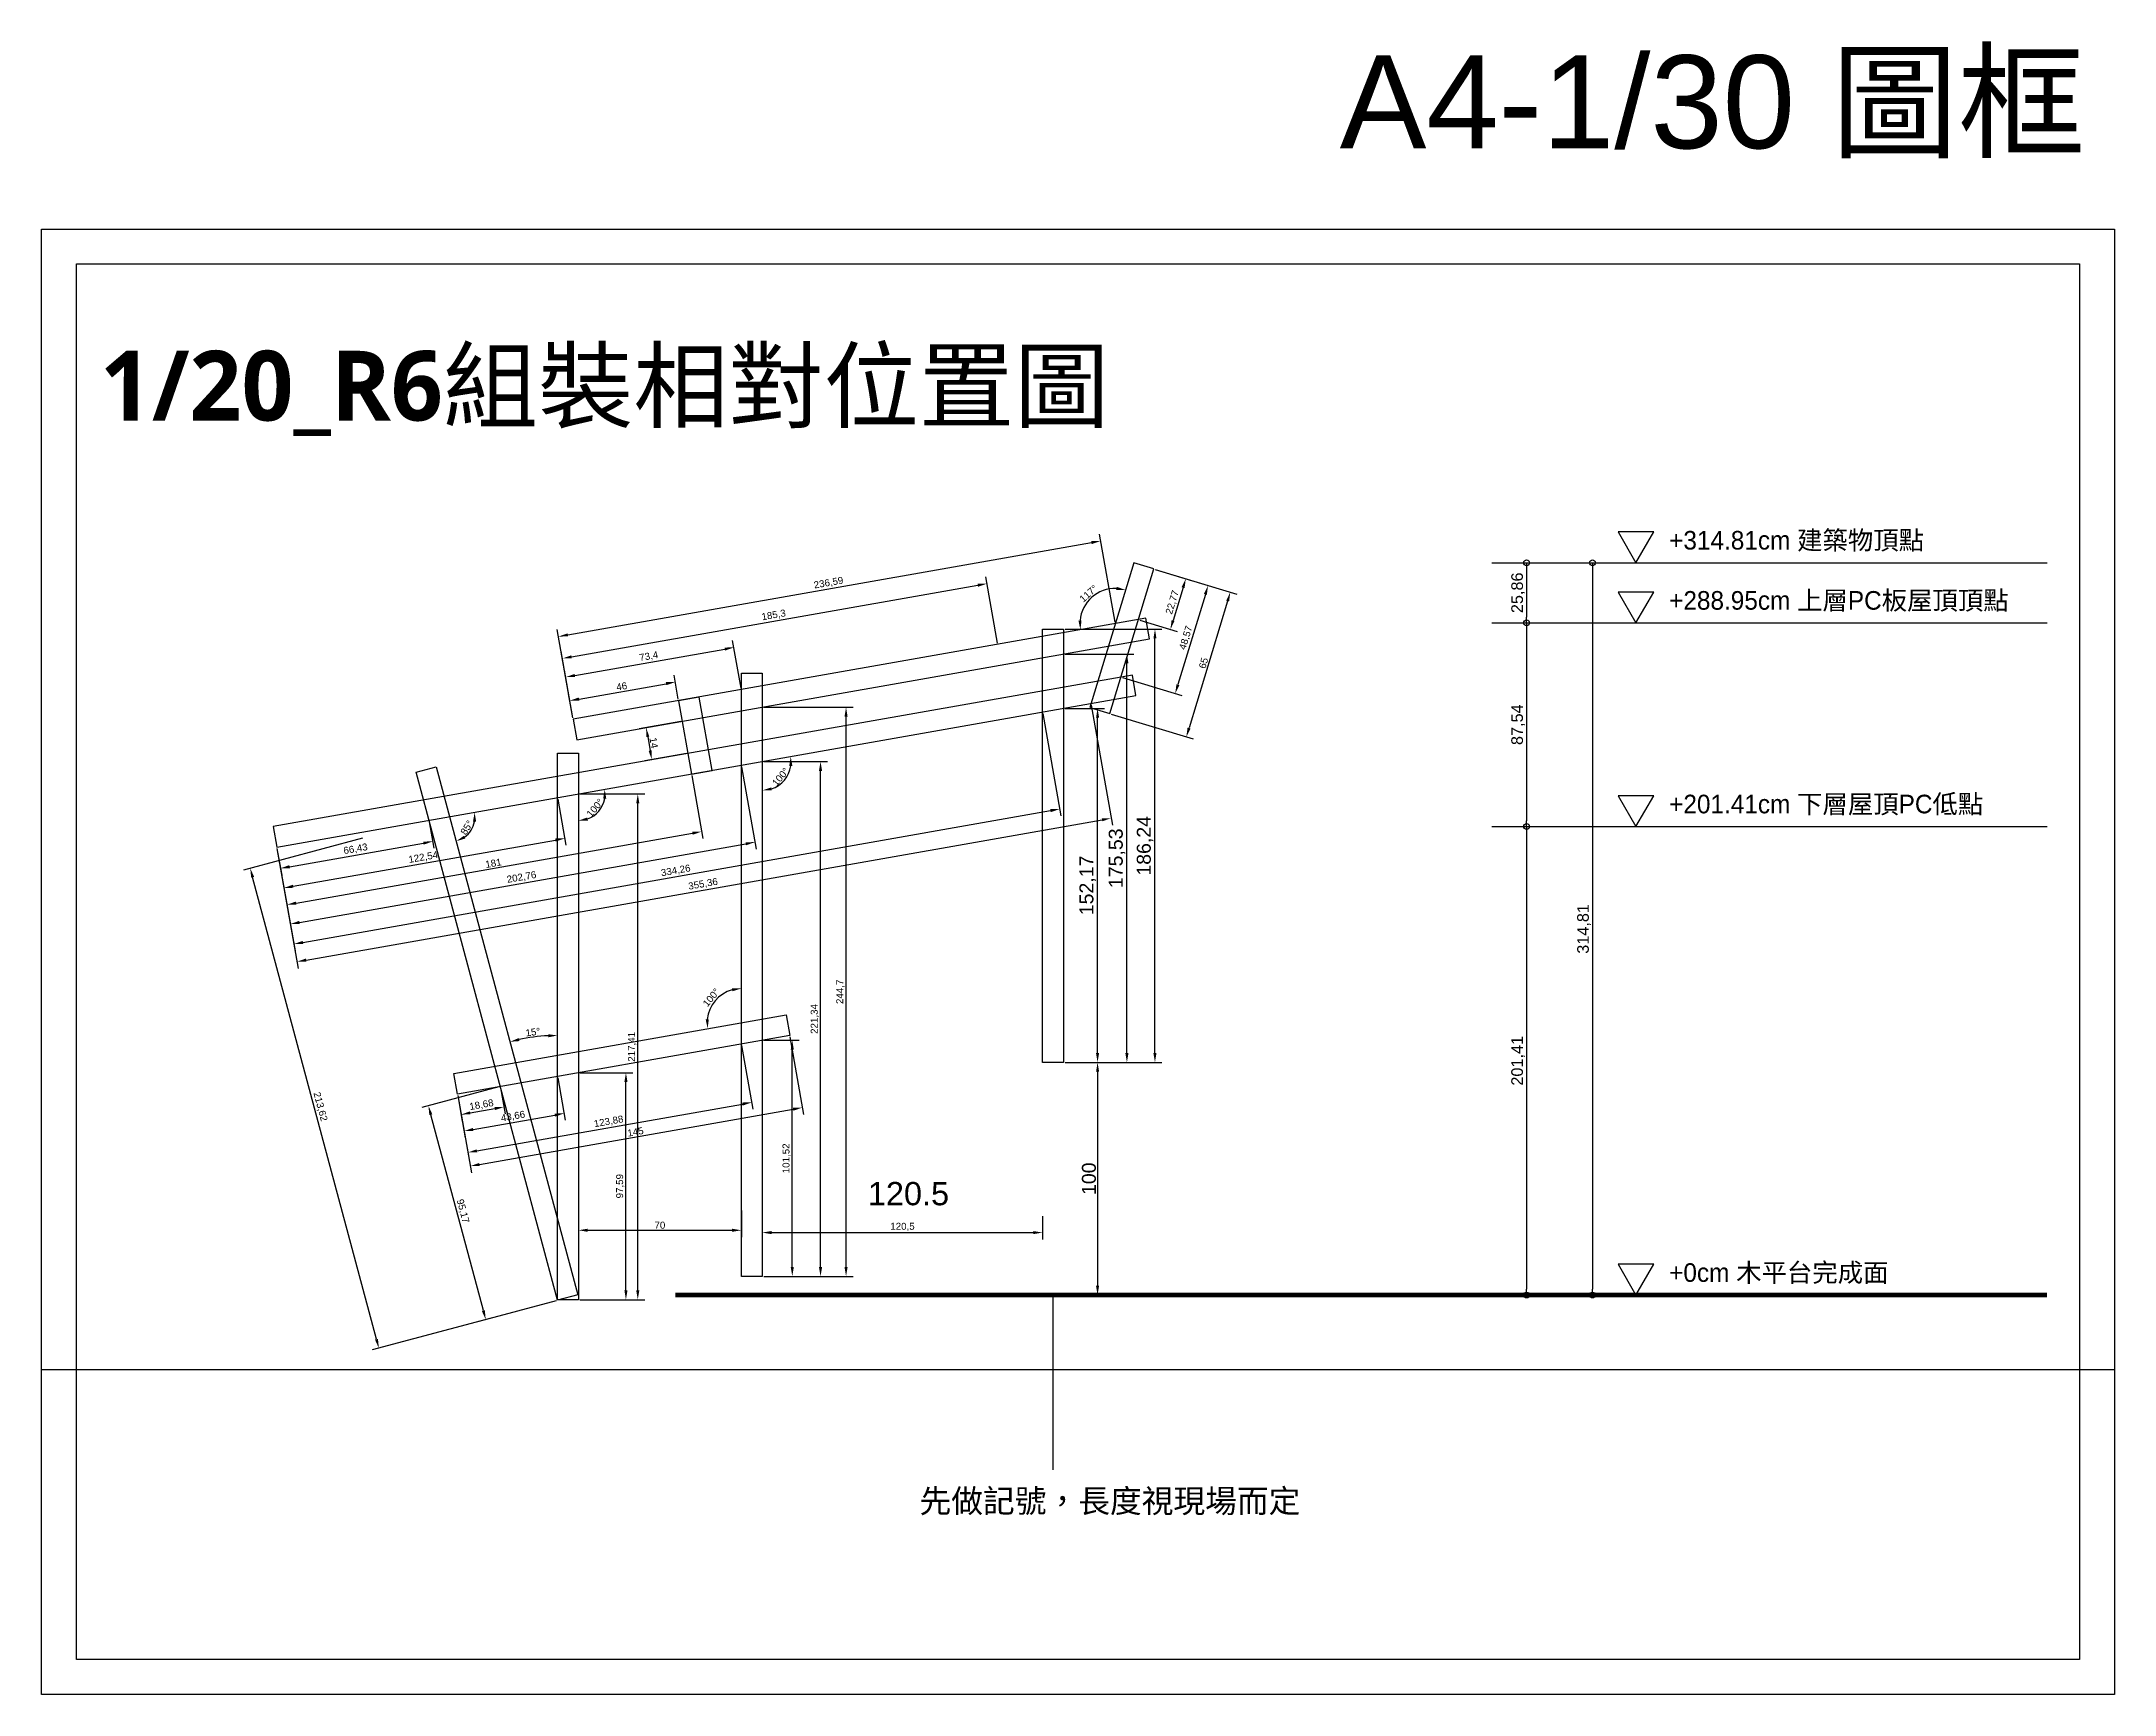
# Model space of a CAD drawing. Header units: millimetres. Extents: x -2666 to 6286, y -11880 to 4849.
# Drawn here: x 5395 to 6286, y -8624 to -7913 of the extents above; entities that cross this region are included whole.
import ezdxf

# ---------------------------------------------------------------- set-up
doc = ezdxf.new("R2010")
doc.units = ezdxf.units.MM
for name, color, linetype in [('0-rib1', 6, 'Continuous'), ('dim', 244, 'Continuous'), ('木平台完成面', 3, 'Continuous')]:
    doc.layers.add(name, color=color, linetype=linetype)
doc.layers.add('default', color=11, linetype='Continuous', plot=False)
doc.styles.get("Standard").update_dxf_attribs({"font": 'arial.ttf'})
doc.dimstyles.new('ISO-25', dxfattribs={"dimtxt": 5, "dimasz": 2.5, "dimexe": 3, "dimexo": 0.625, "dimtad": 1, "dimtxsty": 'Standard', "dimblk": 'ORIGIN', "dimcen": 2.5, "dimadec": 0, "dimazin": 0, "dimtfac": 1, "dimtmove": 1, "dimatfit": 1, "dimldrblk": 'ORIGIN', "dimfxl": 0, "dimarcsym": 0})
doc.dimstyles.new('短柱', dxfattribs={"dimtxt": 3, "dimasz": 4, "dimexe": 3, "dimexo": 0.625, "dimtad": 1, "dimtxsty": 'Standard', "dimcen": 2.5, "dimadec": 0, "dimazin": 0, "dimtfac": 1, "dimtmove": 1, "dimatfit": 1, "dimldrblk": 'ORIGIN', "dimfxl": 0, "dimarcsym": 0})
doc.dimstyles.new('複本 短柱', dxfattribs={"dimtxt": 6, "dimasz": 4, "dimexe": 3, "dimexo": 0.625, "dimtad": 1, "dimtxsty": 'Standard', "dimcen": 2.5, "dimadec": 0, "dimazin": 0, "dimtfac": 1, "dimtmove": 1, "dimatfit": 1, "dimldrblk": 'ORIGIN', "dimfxl": 0, "dimarcsym": 0})

msp = doc.modelspace()

# ---------------------------------------------------------------- texts
at = {"layer": 'default', "insert": (5953.403, -7918.914), "char_height": 40, "attachment_point": 1}
msp.add_mtext_dynamic_manual_height_columns('A4-1/30 {\\fPMingLiU|b0|i0|c136|p18;圖框}', width=430.53379, gutter_width=12.5, heights=[0], dxfattribs=at)
at = {"layer": 'dim', "attachment_point": 1}
for s, width, heights, insert, char_height in [('{\\fMicrosoft JhengHei|b1|i0|c136|p34;1/20_R6組裝相對位置圖}', 540.89861, [0], (5420.568, -8045.95), 30), ('120.5', 28.0012, [0], (5750.583, -8403.271), 10), ('{\\fPMingLiU|b0|i0|c136|p18;先做記號，長度視現場而定}', 247.01767, [29.066], (5772.813, -8535.396), 10)]:
    msp.add_mtext_dynamic_manual_height_columns(s, width=width, gutter_width=12.5, heights=heights, dxfattribs=dict(at, insert=insert, char_height=char_height))
at = {"layer": '木平台完成面', "char_height": 8, "attachment_point": 1}
for s, insert in [('{\\fPMingLiU|b0|i0|c136|p18;+314.81cm 建築物頂點}', (6095.005, -8123.39)), ('{\\fPMingLiU|b0|i0|c136|p18;+288.95cm 上層PC板屋頂頂點}', (6095.005, -8149.249)), ('{\\fPMingLiU|b0|i0|c136|p18;+201.41cm 下層屋頂PC低點}', (6095.005, -8236.79)), ('{\\fPMingLiU|b0|i0|c136|p18;+0cm 木平台完成面}', (6095.005, -8438.198))]:
    msp.add_mtext_dynamic_manual_height_columns(s, width=202.4063, gutter_width=12.5, heights=[0], dxfattribs=dict(at, insert=insert))

# ---------------------------------------------------------------- blocks, each defined once
blk = doc.blocks.new('*D555')
at = {"layer": 'Defpoints', "color": 0}
for p in [(5626.22, -8414.87), (5696.23, -8414.87), (5696.23, -8424.02)]:
    blk.add_point(p, dxfattribs=at)
at = {"layer": 'dim', "color": 0, "lineweight": -2}
for p, q in [((5626.22, -8415.49), (5626.22, -8427.02)), ((5696.23, -8415.49), (5696.23, -8427.02)), ((5630.22, -8424.02), (5692.23, -8424.02))]:
    blk.add_line(p, q, dxfattribs=at)
at = {"layer": 'dim', "color": 0}
for points in [[(5630.22, -8423.35), (5630.22, -8424.69), (5626.22, -8424.02)], [(5692.23, -8423.35), (5692.23, -8424.69), (5696.23, -8424.02)]]:
    blk.add_solid(points, dxfattribs=at)
at = {"layer": 'dim', "color": 0, "insert": (5661.22, -8421.86), "char_height": 3, "attachment_point": 5}
blk.add_mtext('70', dxfattribs=at)
blk = doc.blocks.new('_Origin')
at = {"color": 0, "linetype": 'ByBlock', "lineweight": -2}
blk.add_line((0, 0), (-1, 0), dxfattribs=at)
blk.add_circle((0, 0), 0.5, dxfattribs=at)
blk = doc.blocks.new('*D557')
at = {"layer": 'Defpoints', "color": 0}
for p in [(6018.74, -8137.06), (6018.74, -8162.92), (6033.74, -8162.92)]:
    blk.add_point(p, dxfattribs=at)
at = {"layer": 'dim', "color": 0, "lineweight": -2}
for p, q in [((6019.37, -8137.06), (6036.74, -8137.06)), ((6033.74, -8139.56), (6033.74, -8160.42)), ((6019.37, -8162.92), (6036.74, -8162.92))]:
    blk.add_line(p, q, dxfattribs=at)
at = {"layer": 'dim', "color": 0, "lineweight": -2, "xscale": 2.5, "yscale": 2.5, "zscale": 2.5}
for p, rotation in [((6033.74, -8137.06), 90), ((6033.74, -8162.92), 270)]:
    blk.add_blockref('_Origin', p, dxfattribs=dict(at, rotation=rotation))
at = {"layer": 'dim', "color": 0, "insert": (6030.11, -8149.99), "char_height": 5, "attachment_point": 5, "rotation": 90}
blk.add_mtext('25,86', dxfattribs=at)
blk = doc.blocks.new('*D558')
at = {"layer": 'Defpoints', "color": 0}
for p in [(6018.74, -8162.92), (6018.74, -8250.46), (6033.74, -8250.46)]:
    blk.add_point(p, dxfattribs=at)
at = {"layer": 'dim', "color": 0, "lineweight": -2}
for p, q in [((6019.37, -8162.92), (6036.74, -8162.92)), ((6033.74, -8165.42), (6033.74, -8247.96)), ((6019.37, -8250.46), (6036.74, -8250.46))]:
    blk.add_line(p, q, dxfattribs=at)
at = {"layer": 'dim', "color": 0, "lineweight": -2, "xscale": 2.5, "yscale": 2.5, "zscale": 2.5}
for p, rotation in [((6033.74, -8162.92), 90), ((6033.74, -8250.46), 270)]:
    blk.add_blockref('_Origin', p, dxfattribs=dict(at, rotation=rotation))
at = {"layer": 'dim', "color": 0, "insert": (6030.11, -8206.69), "char_height": 5, "attachment_point": 5, "rotation": 90}
blk.add_mtext('87,54', dxfattribs=at)
blk = doc.blocks.new('*D559')
at = {"layer": 'Defpoints', "color": 0}
for p in [(6018.74, -8250.46), (6018.74, -8451.87), (6033.74, -8451.87)]:
    blk.add_point(p, dxfattribs=at)
at = {"layer": 'dim', "color": 0, "lineweight": -2}
for p, q in [((6019.37, -8250.46), (6036.74, -8250.46)), ((6033.74, -8252.96), (6033.74, -8449.37)), ((6019.37, -8451.87), (6036.74, -8451.87))]:
    blk.add_line(p, q, dxfattribs=at)
at = {"layer": 'dim', "color": 0, "lineweight": -2, "xscale": 2.5, "yscale": 2.5, "zscale": 2.5}
for p, rotation in [((6033.74, -8250.46), 90), ((6033.74, -8451.87), 270)]:
    blk.add_blockref('_Origin', p, dxfattribs=dict(at, rotation=rotation))
at = {"layer": 'dim', "color": 0, "insert": (6030.11, -8351.17), "char_height": 5, "attachment_point": 5, "rotation": 90}
blk.add_mtext('201,41', dxfattribs=at)
blk = doc.blocks.new('*D556')
at = {"layer": 'Defpoints', "color": 0}
for p in [(6018.74, -8137.06), (6019.37, -8451.87), (6062.06, -8451.87)]:
    blk.add_point(p, dxfattribs=at)
at = {"layer": 'dim', "color": 0, "lineweight": -2}
for p, q in [((6019.37, -8137.06), (6065.06, -8137.06)), ((6062.06, -8139.56), (6062.06, -8449.37)), ((6019.99, -8451.87), (6065.06, -8451.87))]:
    blk.add_line(p, q, dxfattribs=at)
at = {"layer": 'dim', "color": 0, "lineweight": -2, "xscale": 2.5, "yscale": 2.5, "zscale": 2.5}
for p, rotation in [((6062.06, -8137.06), 90), ((6062.06, -8451.87), 270)]:
    blk.add_blockref('_Origin', p, dxfattribs=dict(at, rotation=rotation))
at = {"layer": 'dim', "color": 0, "insert": (6058.43, -8294.47), "char_height": 5, "attachment_point": 5, "rotation": 90}
blk.add_mtext('314,81', dxfattribs=at)
blk = doc.blocks.new('*D568')
at = {"layer": 'Defpoints', "color": 0}
for p in [(5667.82, -8188.36), (5669.24, -8196.38), (5623.94, -8204.37)]:
    blk.add_point(p, dxfattribs=at)
at = {"layer": 'dim', "color": 0, "lineweight": -2}
for p, q in [((5669.13, -8195.77), (5667.3, -8185.4)), ((5623.83, -8203.75), (5622, -8193.39)), ((5626.46, -8195.65), (5663.88, -8189.05))]:
    blk.add_line(p, q, dxfattribs=at)
at = {"layer": 'dim', "color": 0}
for points in [[(5626.35, -8194.99), (5626.58, -8196.3), (5622.52, -8196.34)], [(5663.77, -8188.39), (5664, -8189.71), (5667.82, -8188.36)]]:
    blk.add_solid(points, dxfattribs=at)
at = {"layer": 'dim', "color": 0, "insert": (5644.8, -8190.22), "char_height": 3, "attachment_point": 5, "rotation": 10}
blk.add_mtext('46', dxfattribs=at)
blk = doc.blocks.new('*D569')
at = {"layer": 'Defpoints', "color": 0}
for p in [(5693.03, -8173.48), (5696.23, -8191.62), (5623.94, -8204.37)]:
    blk.add_point(p, dxfattribs=at)
at = {"layer": 'dim', "color": 0, "lineweight": -2}
for p, q in [((5624.68, -8185.53), (5689.09, -8174.17)), ((5696.12, -8191.01), (5692.5, -8170.52)), ((5623.83, -8203.75), (5620.22, -8183.27))]:
    blk.add_line(p, q, dxfattribs=at)
at = {"layer": 'dim', "color": 0}
for points in [[(5688.97, -8173.51), (5689.2, -8174.83), (5693.03, -8173.48)], [(5624.56, -8184.87), (5624.79, -8186.18), (5620.74, -8186.22)]]:
    blk.add_solid(points, dxfattribs=at)
at = {"layer": 'dim', "color": 0, "insert": (5656.46, -8177.46), "char_height": 3, "attachment_point": 5, "rotation": 10}
blk.add_mtext('73,4', dxfattribs=at)
blk = doc.blocks.new('*D570')
at = {"layer": 'Defpoints', "color": 0}
for p in [(5801.81, -8146.04), (5806.43, -8172.19), (5623.94, -8204.37)]:
    blk.add_point(p, dxfattribs=at)
at = {"layer": 'dim', "color": 0, "lineweight": -2}
for p, q in [((5806.32, -8171.58), (5801.29, -8143.08)), ((5623.26, -8177.52), (5797.87, -8146.73)), ((5623.83, -8203.75), (5618.8, -8175.26))]:
    blk.add_line(p, q, dxfattribs=at)
at = {"layer": 'dim', "color": 0}
for points in [[(5797.76, -8146.07), (5797.99, -8147.39), (5801.81, -8146.04)], [(5623.15, -8176.86), (5623.38, -8178.17), (5619.33, -8178.21)]]:
    blk.add_solid(points, dxfattribs=at)
at = {"layer": 'dim', "color": 0, "insert": (5710.15, -8159.73), "char_height": 3, "attachment_point": 5, "rotation": 10}
blk.add_mtext('185,3', dxfattribs=at)
blk = doc.blocks.new('*D571')
at = {"layer": 'Defpoints', "color": 0}
for p in [(5850.66, -8127.7), (5856.94, -8163.28), (5623.94, -8204.37)]:
    blk.add_point(p, dxfattribs=at)
at = {"layer": 'dim', "color": 0, "lineweight": -2}
for p, q in [((5856.83, -8162.67), (5850.14, -8124.75)), ((5621.6, -8168.09), (5846.72, -8128.4)), ((5623.83, -8203.75), (5617.14, -8165.83))]:
    blk.add_line(p, q, dxfattribs=at)
at = {"layer": 'dim', "color": 0}
for points in [[(5846.61, -8127.74), (5846.84, -8129.05), (5850.66, -8127.7)], [(5621.49, -8167.44), (5621.72, -8168.75), (5617.66, -8168.79)]]:
    blk.add_solid(points, dxfattribs=at)
at = {"layer": 'dim', "color": 0, "insert": (5733.74, -8145.85), "char_height": 3, "attachment_point": 5, "rotation": 10}
blk.add_mtext('236,59', dxfattribs=at)
blk = doc.blocks.new('*D572')
at = {"layer": 'Defpoints', "color": 0}
for p in [(5561.97, -8247.79), (5496.54, -8259.33), (5563.57, -8256.88)]:
    blk.add_point(p, dxfattribs=at)
at = {"layer": 'dim', "color": 0, "lineweight": -2}
for p, q in [((5562.08, -8248.4), (5564.09, -8259.83)), ((5502.09, -8267.72), (5559.63, -8257.57)), ((5496.65, -8259.94), (5498.67, -8271.37))]:
    blk.add_line(p, q, dxfattribs=at)
at = {"layer": 'dim', "color": 0}
for points in [[(5559.51, -8256.91), (5559.75, -8258.23), (5563.57, -8256.88)], [(5501.97, -8267.06), (5502.2, -8268.37), (5498.15, -8268.41)]]:
    blk.add_solid(points, dxfattribs=at)
at = {"layer": 'dim', "color": 0, "insert": (5530.44, -8260.25), "char_height": 3, "attachment_point": 5, "rotation": 10}
blk.add_mtext('66,43', dxfattribs=at)
blk = doc.blocks.new('*D573')
at = {"layer": 'Defpoints', "color": 0}
for p in [(5617.22, -8238.05), (5496.54, -8259.33), (5620.31, -8255.57)]:
    blk.add_point(p, dxfattribs=at)
at = {"layer": 'dim', "color": 0, "lineweight": -2}
for p, q in [((5617.33, -8238.66), (5620.83, -8258.53)), ((5503.57, -8276.15), (5616.37, -8256.27)), ((5496.65, -8259.94), (5500.16, -8279.8))]:
    blk.add_line(p, q, dxfattribs=at)
at = {"layer": 'dim', "color": 0}
for points in [[(5616.26, -8255.61), (5616.49, -8256.92), (5620.31, -8255.57)], [(5503.46, -8275.5), (5503.69, -8276.81), (5499.63, -8276.85)]]:
    blk.add_solid(points, dxfattribs=at)
at = {"layer": 'dim', "color": 0, "insert": (5559.55, -8263.82), "char_height": 3, "attachment_point": 5, "rotation": 10}
blk.add_mtext('122,54', dxfattribs=at)
blk = doc.blocks.new('*D574')
at = {"layer": 'Defpoints', "color": 0}
for p in [(5674.79, -8227.89), (5496.54, -8259.33), (5679.16, -8252.64)]:
    blk.add_point(p, dxfattribs=at)
at = {"layer": 'dim', "color": 0, "lineweight": -2}
for p, q in [((5674.9, -8228.51), (5679.68, -8255.59)), ((5504.85, -8283.37), (5675.22, -8253.33)), ((5496.65, -8259.94), (5501.43, -8287.02))]:
    blk.add_line(p, q, dxfattribs=at)
at = {"layer": 'dim', "color": 0}
for points in [[(5675.1, -8252.68), (5675.33, -8253.99), (5679.16, -8252.64)], [(5504.73, -8282.72), (5504.96, -8284.03), (5500.91, -8284.07)]]:
    blk.add_solid(points, dxfattribs=at)
at = {"layer": 'dim', "color": 0, "insert": (5589.66, -8266.23), "char_height": 3, "attachment_point": 5, "rotation": 10}
blk.add_mtext('181', dxfattribs=at)
blk = doc.blocks.new('*D575')
at = {"layer": 'Defpoints', "color": 0}
for p in [(5696.23, -8224.12), (5496.54, -8259.33), (5702.05, -8257.17)]:
    blk.add_point(p, dxfattribs=at)
at = {"layer": 'dim', "color": 0, "lineweight": -2}
for p, q in [((5696.33, -8224.73), (5702.58, -8260.13)), ((5506.31, -8291.69), (5698.12, -8257.87)), ((5496.65, -8259.94), (5502.89, -8295.34))]:
    blk.add_line(p, q, dxfattribs=at)
at = {"layer": 'dim', "color": 0}
for points in [[(5698, -8257.21), (5698.23, -8258.53), (5702.05, -8257.17)], [(5506.2, -8291.03), (5506.43, -8292.35), (5502.37, -8292.38)]]:
    blk.add_solid(points, dxfattribs=at)
at = {"layer": 'dim', "color": 0, "insert": (5601.79, -8272.39), "char_height": 3, "attachment_point": 5, "rotation": 10}
blk.add_mtext('202,76', dxfattribs=at)
blk = doc.blocks.new('*D576')
at = {"layer": 'Defpoints', "color": 0}
for p in [(5825.73, -8201.28), (5833.07, -8242.93), (5496.54, -8259.33)]:
    blk.add_point(p, dxfattribs=at)
at = {"layer": 'dim', "color": 0, "lineweight": -2}
for p, q in [((5825.83, -8201.9), (5833.59, -8245.88)), ((5507.83, -8300.28), (5829.13, -8243.62)), ((5496.65, -8259.94), (5504.41, -8303.93))]:
    blk.add_line(p, q, dxfattribs=at)
at = {"layer": 'dim', "color": 0}
for points in [[(5829.01, -8242.97), (5829.25, -8244.28), (5833.07, -8242.93)], [(5507.71, -8299.62), (5507.94, -8300.94), (5503.89, -8300.97)]]:
    blk.add_solid(points, dxfattribs=at)
at = {"layer": 'dim', "color": 0, "insert": (5668.06, -8269.56), "char_height": 3, "attachment_point": 5, "rotation": 10}
blk.add_mtext('334,26', dxfattribs=at)
blk = doc.blocks.new('*D577')
at = {"layer": 'Defpoints', "color": 0}
for p in [(5846.51, -8197.62), (5855.19, -8246.87), (5496.54, -8259.33)]:
    blk.add_point(p, dxfattribs=at)
at = {"layer": 'dim', "color": 0, "lineweight": -2}
for p, q in [((5846.61, -8198.23), (5855.71, -8249.82)), ((5509.17, -8307.88), (5851.25, -8247.56)), ((5496.65, -8259.94), (5505.75, -8311.53))]:
    blk.add_line(p, q, dxfattribs=at)
at = {"layer": 'dim', "color": 0}
for points in [[(5851.13, -8246.91), (5851.37, -8248.22), (5855.19, -8246.87)], [(5509.05, -8307.22), (5509.28, -8308.54), (5505.23, -8308.58)]]:
    blk.add_solid(points, dxfattribs=at)
at = {"layer": 'dim', "color": 0, "insert": (5679.79, -8275.33), "char_height": 3, "attachment_point": 5, "rotation": 10}
blk.add_mtext('355,36', dxfattribs=at)
blk = doc.blocks.new('*D578')
at = {"layer": 'Defpoints', "color": 0}
for p in [(5873.5, -8139.74), (5866.88, -8161.53), (5880.64, -8165.71)]:
    blk.add_point(p, dxfattribs=at)
at = {"layer": 'dim', "color": 0, "lineweight": -2}
for p, q in [((5874.09, -8139.92), (5890.13, -8144.79)), ((5886.1, -8147.75), (5881.8, -8161.89)), ((5867.47, -8161.71), (5883.51, -8166.59))]:
    blk.add_line(p, q, dxfattribs=at)
at = {"layer": 'dim', "color": 0}
for points in [[(5885.46, -8147.56), (5886.73, -8147.94), (5887.26, -8143.92)], [(5881.16, -8161.69), (5882.44, -8162.08), (5880.64, -8165.71)]]:
    blk.add_solid(points, dxfattribs=at)
at = {"layer": 'dim', "color": 0, "insert": (5881.63, -8154.11), "char_height": 3, "attachment_point": 5, "rotation": 73.1}
blk.add_mtext('22,77', dxfattribs=at)
blk = doc.blocks.new('*D579')
at = {"layer": 'Defpoints', "color": 0}
for p in [(5873.5, -8139.74), (5859.38, -8186.21), (5882.71, -8193.3)]:
    blk.add_point(p, dxfattribs=at)
at = {"layer": 'dim', "color": 0, "lineweight": -2}
for p, q in [((5874.09, -8139.92), (5899.7, -8147.7)), ((5895.66, -8150.66), (5883.87, -8189.47)), ((5859.98, -8186.39), (5885.58, -8194.17))]:
    blk.add_line(p, q, dxfattribs=at)
at = {"layer": 'dim', "color": 0}
for points in [[(5895.02, -8150.46), (5896.3, -8150.85), (5896.82, -8146.83)], [(5883.23, -8189.28), (5884.51, -8189.66), (5882.71, -8193.3)]]:
    blk.add_solid(points, dxfattribs=at)
at = {"layer": 'dim', "color": 0, "insert": (5887.44, -8169.36), "char_height": 3, "attachment_point": 5, "rotation": 73.1}
blk.add_mtext('48,57', dxfattribs=at)
blk = doc.blocks.new('*D580')
at = {"layer": 'Defpoints', "color": 0}
for p in [(5561.97, -8247.79), (5485.15, -8268.37), (5617.26, -8454.13)]:
    blk.add_point(p, dxfattribs=at)
at = {"layer": 'dim', "color": 0, "lineweight": -2}
for p, q in [((5533.44, -8255.43), (5482.25, -8269.15)), ((5539.4, -8470.85), (5486.18, -8272.24)), ((5588.73, -8461.77), (5537.54, -8475.49))]:
    blk.add_line(p, q, dxfattribs=at)
at = {"layer": 'dim', "color": 0}
for points in [[(5486.83, -8272.06), (5485.54, -8272.41), (5485.15, -8268.37)], [(5540.04, -8470.68), (5538.76, -8471.02), (5540.44, -8474.72)]]:
    blk.add_solid(points, dxfattribs=at)
at = {"layer": 'dim', "color": 0, "insert": (5515.14, -8370.92), "char_height": 3, "attachment_point": 5, "rotation": 285}
blk.add_mtext('213,62', dxfattribs=at)
blk = doc.blocks.new('*D581')
at = {"layer": 'Defpoints', "color": 0}
for p in [(5592.62, -8362.2), (5561.74, -8370.48), (5617.26, -8454.13)]:
    blk.add_point(p, dxfattribs=at)
at = {"layer": 'dim', "color": 0, "lineweight": -2}
for p, q in [((5592.02, -8362.37), (5558.84, -8371.26)), ((5585.34, -8458.54), (5562.77, -8374.34)), ((5616.65, -8454.29), (5583.47, -8463.18))]:
    blk.add_line(p, q, dxfattribs=at)
at = {"layer": 'dim', "color": 0}
for points in [[(5563.42, -8374.17), (5562.13, -8374.52), (5561.74, -8370.48)], [(5585.98, -8458.37), (5584.69, -8458.72), (5586.37, -8462.41)]]:
    blk.add_solid(points, dxfattribs=at)
at = {"layer": 'dim', "color": 0, "insert": (5576.4, -8415.82), "char_height": 3, "attachment_point": 5, "rotation": 285}
blk.add_mtext('95,17', dxfattribs=at)
blk = doc.blocks.new('*D582')
at = {"layer": 'Defpoints', "color": 0}
for p in [(5574.22, -8365.45), (5592.62, -8362.2), (5594.18, -8371.02)]:
    blk.add_point(p, dxfattribs=at)
at = {"layer": 'dim', "color": 0, "lineweight": -2}
for p, q in [((5574.33, -8366.06), (5576.3, -8377.22)), ((5592.73, -8362.82), (5594.7, -8373.98)), ((5579.72, -8373.57), (5590.24, -8371.72))]:
    blk.add_line(p, q, dxfattribs=at)
at = {"layer": 'dim', "color": 0}
for points in [[(5579.6, -8372.91), (5579.83, -8374.23), (5575.78, -8374.27)], [(5590.12, -8371.06), (5590.36, -8372.37), (5594.18, -8371.02)]]:
    blk.add_solid(points, dxfattribs=at)
at = {"layer": 'dim', "color": 0, "insert": (5584.56, -8370.25), "char_height": 3, "attachment_point": 5, "rotation": 10}
blk.add_mtext('18,68', dxfattribs=at)
blk = doc.blocks.new('*D583')
at = {"layer": 'Defpoints', "color": 0}
for p in [(5574.22, -8365.45), (5617.22, -8357.87), (5620.03, -8373.8)]:
    blk.add_point(p, dxfattribs=at)
at = {"layer": 'dim', "color": 0, "lineweight": -2}
for p, q in [((5574.33, -8366.06), (5577.55, -8384.33)), ((5617.33, -8358.48), (5620.55, -8376.75)), ((5580.97, -8380.68), (5616.09, -8374.49))]:
    blk.add_line(p, q, dxfattribs=at)
at = {"layer": 'dim', "color": 0}
for points in [[(5615.98, -8373.84), (5616.21, -8375.15), (5620.03, -8373.8)], [(5580.86, -8380.03), (5581.09, -8381.34), (5577.03, -8381.38)]]:
    blk.add_solid(points, dxfattribs=at)
at = {"layer": 'dim', "color": 0, "insert": (5598.11, -8375.2), "char_height": 3, "attachment_point": 5, "rotation": 10}
blk.add_mtext('43,66', dxfattribs=at)
blk = doc.blocks.new('*D584')
at = {"layer": 'Defpoints', "color": 0}
for p in [(5696.23, -8343.94), (5574.22, -8365.45), (5700.66, -8369.07)]:
    blk.add_point(p, dxfattribs=at)
at = {"layer": 'dim', "color": 0, "lineweight": -2}
for p, q in [((5696.33, -8344.55), (5701.18, -8372.02)), ((5574.33, -8366.06), (5579.18, -8393.53)), ((5582.59, -8389.88), (5696.72, -8369.76))]:
    blk.add_line(p, q, dxfattribs=at)
at = {"layer": 'dim', "color": 0}
for points in [[(5696.6, -8369.1), (5696.83, -8370.42), (5700.66, -8369.07)], [(5582.48, -8389.23), (5582.71, -8390.54), (5578.66, -8390.58)]]:
    blk.add_solid(points, dxfattribs=at)
at = {"layer": 'dim', "color": 0, "insert": (5639.23, -8377.43), "char_height": 3, "attachment_point": 5, "rotation": 10}
blk.add_mtext('123,88', dxfattribs=at)
blk = doc.blocks.new('*D585')
at = {"layer": 'Defpoints', "color": 0}
for p in [(5670.8, -8205.24), (5657.75, -8221.76), (5673.23, -8219.03)]:
    blk.add_point(p, dxfattribs=at)
at = {"layer": 'dim', "color": 0, "lineweight": -2}
for p, q in [((5670.19, -8205.35), (5652.36, -8208.5)), ((5656.01, -8211.91), (5657.05, -8217.82)), ((5672.62, -8219.14), (5654.79, -8222.28))]:
    blk.add_line(p, q, dxfattribs=at)
at = {"layer": 'dim', "color": 0}
for points in [[(5656.67, -8211.8), (5655.35, -8212.03), (5655.31, -8207.97)], [(5657.71, -8217.71), (5656.39, -8217.94), (5657.75, -8221.76)]]:
    blk.add_solid(points, dxfattribs=at)
at = {"layer": 'dim', "color": 0, "insert": (5658.63, -8214.5), "char_height": 3, "attachment_point": 5, "rotation": 280}
blk.add_mtext('14', dxfattribs=at)
blk = doc.blocks.new('*D586')
at = {"layer": 'Defpoints', "color": 0}
for p in [(5626.22, -8356.28), (5646.62, -8356.28), (5626.22, -8453.87)]:
    blk.add_point(p, dxfattribs=at)
at = {"layer": 'dim', "color": 0, "lineweight": -2}
for p, q in [((5626.85, -8356.28), (5649.62, -8356.28)), ((5646.62, -8449.87), (5646.62, -8360.28)), ((5626.85, -8453.87), (5649.62, -8453.87))]:
    blk.add_line(p, q, dxfattribs=at)
at = {"layer": 'dim', "color": 0}
for points in [[(5645.96, -8360.28), (5647.29, -8360.28), (5646.62, -8356.28)], [(5645.96, -8449.87), (5647.29, -8449.87), (5646.62, -8453.87)]]:
    blk.add_solid(points, dxfattribs=at)
at = {"layer": 'dim', "color": 0, "insert": (5644.19, -8405.08), "char_height": 3, "attachment_point": 5, "rotation": 90}
blk.add_mtext('97,59', dxfattribs=at)
blk = doc.blocks.new('*D587')
at = {"layer": 'Defpoints', "color": 0}
for p in [(5626.22, -8236.46), (5651.72, -8236.46), (5626.22, -8453.87)]:
    blk.add_point(p, dxfattribs=at)
at = {"layer": 'dim', "color": 0, "lineweight": -2}
for p, q in [((5626.85, -8236.46), (5654.72, -8236.46)), ((5651.72, -8449.87), (5651.72, -8240.46)), ((5626.85, -8453.87), (5654.72, -8453.87))]:
    blk.add_line(p, q, dxfattribs=at)
at = {"layer": 'dim', "color": 0}
for points in [[(5651.05, -8240.46), (5652.39, -8240.46), (5651.72, -8236.46)], [(5651.05, -8449.87), (5652.39, -8449.87), (5651.72, -8453.87)]]:
    blk.add_solid(points, dxfattribs=at)
at = {"layer": 'dim', "color": 0, "insert": (5649.29, -8345.17), "char_height": 3, "attachment_point": 5, "rotation": 90}
blk.add_mtext('217,41', dxfattribs=at)
blk = doc.blocks.new('*D588')
at = {"layer": 'Defpoints', "color": 0}
for p in [(5705.23, -8342.35), (5718.12, -8342.35), (5705.23, -8443.87)]:
    blk.add_point(p, dxfattribs=at)
at = {"layer": 'dim', "color": 0, "lineweight": -2}
for p, q in [((5705.85, -8342.35), (5721.12, -8342.35)), ((5718.12, -8439.87), (5718.12, -8346.35)), ((5705.85, -8443.87), (5721.12, -8443.87))]:
    blk.add_line(p, q, dxfattribs=at)
at = {"layer": 'dim', "color": 0}
for points in [[(5717.46, -8346.35), (5718.79, -8346.35), (5718.12, -8342.35)], [(5717.46, -8439.87), (5718.79, -8439.87), (5718.12, -8443.87)]]:
    blk.add_solid(points, dxfattribs=at)
at = {"layer": 'dim', "color": 0, "insert": (5715.7, -8393.11), "char_height": 3, "attachment_point": 5, "rotation": 90}
blk.add_mtext('101,52', dxfattribs=at)
blk = doc.blocks.new('*D589')
at = {"layer": 'Defpoints', "color": 0}
for p in [(5705.23, -8222.53), (5730.26, -8222.53), (5705.23, -8443.87)]:
    blk.add_point(p, dxfattribs=at)
at = {"layer": 'dim', "color": 0, "lineweight": -2}
for p, q in [((5705.85, -8222.53), (5733.26, -8222.53)), ((5730.26, -8439.87), (5730.26, -8226.53)), ((5705.85, -8443.87), (5733.26, -8443.87))]:
    blk.add_line(p, q, dxfattribs=at)
at = {"layer": 'dim', "color": 0}
for points in [[(5729.59, -8226.53), (5730.93, -8226.53), (5730.26, -8222.53)], [(5729.59, -8439.87), (5730.93, -8439.87), (5730.26, -8443.87)]]:
    blk.add_solid(points, dxfattribs=at)
at = {"layer": 'dim', "color": 0, "insert": (5727.83, -8333.2), "char_height": 3, "attachment_point": 5, "rotation": 90}
blk.add_mtext('221,34', dxfattribs=at)
blk = doc.blocks.new('*D590')
at = {"layer": 'Defpoints', "color": 0}
for p in [(5705.23, -8199.17), (5741.23, -8199.17), (5705.23, -8443.87)]:
    blk.add_point(p, dxfattribs=at)
at = {"layer": 'dim', "color": 0, "lineweight": -2}
for p, q in [((5705.85, -8199.17), (5744.23, -8199.17)), ((5741.23, -8439.87), (5741.23, -8203.17)), ((5705.85, -8443.87), (5744.23, -8443.87))]:
    blk.add_line(p, q, dxfattribs=at)
at = {"layer": 'dim', "color": 0}
for points in [[(5740.57, -8203.17), (5741.9, -8203.17), (5741.23, -8199.17)], [(5740.57, -8439.87), (5741.9, -8439.87), (5741.23, -8443.87)]]:
    blk.add_solid(points, dxfattribs=at)
at = {"layer": 'dim', "color": 0, "insert": (5738.81, -8321.52), "char_height": 3, "attachment_point": 5, "rotation": 90}
blk.add_mtext('244,7', dxfattribs=at)
blk = doc.blocks.new('*D591')
at = {"layer": 'Defpoints', "color": 0}
for p in [(5865.85, -8194.21), (5565.13, -8224.81), (5496.54, -8259.33), (5578.35, -8254.15), (5625.95, -8451.8)]:
    blk.add_point(p, dxfattribs=at)
at = {"layer": 'dim', "color": 0, "lineweight": -2}
blk.add_arc((5570.86, -8246.22), 10.91, 306.13009, 348.86991, dxfattribs=at)
at = {"layer": 'dim', "color": 0}
for points in [[(5580.9, -8248.32), (5582.23, -8248.33), (5581.61, -8244.33)], [(5577.58, -8255.63), (5577.01, -8254.43), (5573.69, -8256.76)]]:
    blk.add_solid(points, dxfattribs=at)
at = {"layer": 'dim', "color": 0, "insert": (5578.24, -8250.92), "char_height": 3, "attachment_point": 5, "rotation": 57.5}
blk.add_mtext('85°', dxfattribs=at)
blk = doc.blocks.new('*D592')
at = {"layer": 'Defpoints', "color": 0}
for p in [(5865.85, -8194.21), (5626.22, -8218.87), (5632.52, -8246.04), (5496.54, -8259.33), (5626.22, -8453.87)]:
    blk.add_point(p, dxfattribs=at)
at = {"layer": 'dim', "color": 0, "lineweight": -2}
blk.add_arc((5626.22, -8236.46), 11.46, 290.09449, 349.90551, dxfattribs=at)
at = {"layer": 'dim', "color": 0}
for points in [[(5636.84, -8238.47), (5638.17, -8238.47), (5637.51, -8234.47)], [(5630.28, -8247.88), (5630.04, -8246.57), (5626.22, -8247.92)]]:
    blk.add_solid(points, dxfattribs=at)
at = {"layer": 'dim', "color": 0, "insert": (5633.35, -8242.44), "char_height": 3, "attachment_point": 5, "rotation": 50}
blk.add_mtext('100°', dxfattribs=at)
blk = doc.blocks.new('*D593')
at = {"layer": 'Defpoints', "color": 0}
for p in [(5705.23, -8184.53), (5865.85, -8194.21), (5712.04, -8232.9), (5496.54, -8259.33), (5705.23, -8443.87)]:
    blk.add_point(p, dxfattribs=at)
at = {"layer": 'dim', "color": 0, "lineweight": -2}
blk.add_arc((5705.23, -8222.53), 12.41, 288.5476, 351.4524, dxfattribs=at)
at = {"layer": 'dim', "color": 0}
for points in [[(5716.83, -8224.38), (5718.16, -8224.37), (5717.45, -8220.37)], [(5709.28, -8234.95), (5709.07, -8233.64), (5705.23, -8234.94)]]:
    blk.add_solid(points, dxfattribs=at)
at = {"layer": 'dim', "color": 0, "insert": (5713.08, -8229.12), "char_height": 3, "attachment_point": 5, "rotation": 50}
blk.add_mtext('100°', dxfattribs=at)
blk = doc.blocks.new('*D594')
at = {"layer": 'Defpoints', "color": 0}
for p in [(5864.88, -8137.12), (5851.22, -8149.19), (5870.14, -8160.96), (5623.94, -8204.37), (5845.99, -8199.32)]:
    blk.add_point(p, dxfattribs=at)
at = {"layer": 'dim', "color": 0, "lineweight": -2}
blk.add_arc((5856.94, -8163.28), 15.21, 88.21279, 174.88721, dxfattribs=at)
at = {"layer": 'dim', "color": 0}
for points in [[(5857.52, -8147.43), (5857.3, -8148.74), (5861.36, -8148.73)], [(5842.45, -8161.9), (5841.12, -8161.96), (5841.96, -8165.93)]]:
    blk.add_solid(points, dxfattribs=at)
at = {"layer": 'dim', "color": 0, "insert": (5845.44, -8150.31), "char_height": 3, "attachment_point": 5, "rotation": 41.55}
blk.add_mtext('117°', dxfattribs=at)
blk = doc.blocks.new('*D595')
at = {"layer": 'Defpoints', "color": 0}
for p in [(5696.23, -8184.53), (5688.14, -8322.51), (5715.46, -8331.41), (5572.66, -8356.59), (5696.23, -8443.87)]:
    blk.add_point(p, dxfattribs=at)
at = {"layer": 'dim', "color": 0, "lineweight": -2}
blk.add_arc((5696.23, -8334.8), 14.71, 105.63118, 174.36882, dxfattribs=at)
at = {"layer": 'dim', "color": 0}
for points in [[(5692.17, -8319.97), (5692.35, -8321.29), (5696.23, -8320.09)], [(5682.25, -8333.33), (5680.92, -8333.38), (5681.74, -8337.35)]]:
    blk.add_solid(points, dxfattribs=at)
at = {"layer": 'dim', "color": 0, "insert": (5683.31, -8323.96), "char_height": 3, "attachment_point": 5, "rotation": 50}
blk.add_mtext('100°', dxfattribs=at)
blk = doc.blocks.new('*D596')
at = {"layer": 'Defpoints', "color": 0}
for p in [(5617.22, -8218.87), (5565.13, -8224.81), (5610.34, -8340.6), (5617.22, -8453.87), (5625.95, -8451.8)]:
    blk.add_point(p, dxfattribs=at)
at = {"layer": 'dim', "color": 0, "lineweight": -2}
blk.add_arc((5617.22, -8419.23), 78.93, 92.9039, 102.0961, dxfattribs=at)
at = {"layer": 'dim', "color": 0}
for points in [[(5613.21, -8339.74), (5613.24, -8341.07), (5617.22, -8340.3)], [(5600.84, -8342.7), (5600.53, -8341.4), (5596.79, -8342.99)]]:
    blk.add_solid(points, dxfattribs=at)
at = {"layer": 'dim', "color": 0, "insert": (5606.64, -8338.84), "char_height": 3, "attachment_point": 5, "rotation": 7.5}
blk.add_mtext('15°', dxfattribs=at)
blk = doc.blocks.new('*D597')
at = {"layer": 'Defpoints', "color": 0}
for p in [(5717.02, -8340.27), (5574.22, -8365.45), (5722.49, -8371.27)]:
    blk.add_point(p, dxfattribs=at)
at = {"layer": 'dim', "color": 0, "lineweight": -2}
for p, q in [((5717.13, -8340.88), (5723.01, -8374.22)), ((5574.33, -8366.06), (5580.21, -8399.4)), ((5583.63, -8395.75), (5718.55, -8371.96))]:
    blk.add_line(p, q, dxfattribs=at)
at = {"layer": 'dim', "color": 0}
for points in [[(5718.43, -8371.3), (5718.66, -8372.62), (5722.49, -8371.27)], [(5583.51, -8395.09), (5583.75, -8396.41), (5579.69, -8396.45)]]:
    blk.add_solid(points, dxfattribs=at)
at = {"layer": 'dim', "color": 0, "insert": (5650.71, -8381.73), "char_height": 3, "attachment_point": 5, "rotation": 10}
blk.add_mtext('145', dxfattribs=at)
blk = doc.blocks.new('*D598')
at = {"layer": 'Defpoints', "color": 0}
for p in [(5873.5, -8139.74), (5854.6, -8201.93), (5887.49, -8211.93)]:
    blk.add_point(p, dxfattribs=at)
at = {"layer": 'dim', "color": 0, "lineweight": -2}
for p, q in [((5874.09, -8139.92), (5909.25, -8150.6)), ((5905.22, -8153.56), (5888.65, -8208.1)), ((5855.2, -8202.12), (5890.36, -8212.8))]:
    blk.add_line(p, q, dxfattribs=at)
at = {"layer": 'dim', "color": 0}
for points in [[(5904.58, -8153.37), (5905.86, -8153.75), (5906.38, -8149.73)], [(5888.01, -8207.9), (5889.29, -8208.29), (5887.49, -8211.93)]]:
    blk.add_solid(points, dxfattribs=at)
at = {"layer": 'dim', "color": 0, "insert": (5894.87, -8180.2), "char_height": 3, "attachment_point": 5, "rotation": 73.1}
blk.add_mtext('65', dxfattribs=at)
blk = doc.blocks.new('*D650')
at = {"layer": 'Defpoints', "color": 0}
for p in [(5705.23, -8417.35), (5825.73, -8417.35), (5825.73, -8425.02)]:
    blk.add_point(p, dxfattribs=at)
at = {"layer": 'dim', "color": 0, "lineweight": -2}
for p, q in [((5705.23, -8417.98), (5705.23, -8428.02)), ((5825.73, -8417.98), (5825.73, -8428.02)), ((5709.23, -8425.02), (5821.73, -8425.02))]:
    blk.add_line(p, q, dxfattribs=at)
at = {"layer": 'dim', "color": 0}
for points in [[(5709.23, -8424.35), (5709.23, -8425.68), (5705.23, -8425.02)], [(5821.73, -8424.35), (5821.73, -8425.68), (5825.73, -8425.02)]]:
    blk.add_solid(points, dxfattribs=at)
at = {"layer": 'dim', "color": 0, "insert": (5765.48, -8422.59), "char_height": 3, "attachment_point": 5}
blk.add_mtext('120,5', dxfattribs=at)
blk = doc.blocks.new('*D652')
at = {"layer": 'Defpoints', "color": 0}
for p in [(5834.73, -8199.69), (5849.33, -8199.69), (5834.73, -8351.87)]:
    blk.add_point(p, dxfattribs=at)
at = {"layer": 'dim', "color": 0, "lineweight": -2}
for p, q in [((5835.35, -8199.69), (5852.33, -8199.69)), ((5849.33, -8347.87), (5849.33, -8203.69)), ((5835.35, -8351.87), (5852.33, -8351.87))]:
    blk.add_line(p, q, dxfattribs=at)
at = {"layer": 'dim', "color": 0}
for points in [[(5848.67, -8203.69), (5850, -8203.69), (5849.33, -8199.69)], [(5848.67, -8347.87), (5850, -8347.87), (5849.33, -8351.87)]]:
    blk.add_solid(points, dxfattribs=at)
at = {"layer": 'dim', "color": 0, "insert": (5845.1, -8275.78), "char_height": 6, "attachment_point": 5, "rotation": 90}
blk.add_mtext('152,17', dxfattribs=at)
blk = doc.blocks.new('*D653')
at = {"layer": 'Defpoints', "color": 0}
for p in [(5834.73, -8176.34), (5861.94, -8176.34), (5834.73, -8351.87)]:
    blk.add_point(p, dxfattribs=at)
at = {"layer": 'dim', "color": 0, "lineweight": -2}
for p, q in [((5835.35, -8176.34), (5864.94, -8176.34)), ((5861.94, -8347.87), (5861.94, -8180.34)), ((5835.35, -8351.87), (5864.94, -8351.87))]:
    blk.add_line(p, q, dxfattribs=at)
at = {"layer": 'dim', "color": 0}
for points in [[(5861.27, -8180.34), (5862.61, -8180.34), (5861.94, -8176.34)], [(5861.27, -8347.87), (5862.61, -8347.87), (5861.94, -8351.87)]]:
    blk.add_solid(points, dxfattribs=at)
at = {"layer": 'dim', "color": 0, "insert": (5857.71, -8264.1), "char_height": 6, "attachment_point": 5, "rotation": 90}
blk.add_mtext('175,53', dxfattribs=at)
blk = doc.blocks.new('*D654')
at = {"layer": 'Defpoints', "color": 0}
for p in [(5834.73, -8165.63), (5874, -8165.63), (5834.73, -8351.87)]:
    blk.add_point(p, dxfattribs=at)
at = {"layer": 'dim', "color": 0, "lineweight": -2}
for p, q in [((5835.35, -8165.63), (5877, -8165.63)), ((5874, -8347.87), (5874, -8169.63)), ((5835.35, -8351.87), (5877, -8351.87))]:
    blk.add_line(p, q, dxfattribs=at)
at = {"layer": 'dim', "color": 0}
for points in [[(5873.33, -8169.63), (5874.66, -8169.63), (5874, -8165.63)], [(5873.33, -8347.87), (5874.66, -8347.87), (5874, -8351.87)]]:
    blk.add_solid(points, dxfattribs=at)
at = {"layer": 'dim', "color": 0, "insert": (5869.76, -8258.75), "char_height": 6, "attachment_point": 5, "rotation": 90}
blk.add_mtext('186,24', dxfattribs=at)
blk = doc.blocks.new('*D666')
at = {"layer": 'Defpoints', "color": 0}
for p in [(5835.35, -8351.87), (5835.35, -8451.87), (5849.33, -8451.87)]:
    blk.add_point(p, dxfattribs=at)
at = {"layer": 'dim', "color": 0, "lineweight": -2}
for p, q in [((5835.98, -8351.87), (5852.33, -8351.87)), ((5849.33, -8355.87), (5849.33, -8447.87)), ((5835.98, -8451.87), (5852.33, -8451.87))]:
    blk.add_line(p, q, dxfattribs=at)
at = {"layer": 'dim', "color": 0}
for points in [[(5848.67, -8355.87), (5850, -8355.87), (5849.33, -8351.87)], [(5848.67, -8447.87), (5850, -8447.87), (5849.33, -8451.87)]]:
    blk.add_solid(points, dxfattribs=at)
at = {"layer": 'dim', "color": 0, "insert": (5845.64, -8401.87), "char_height": 6, "attachment_point": 5, "rotation": 90}
blk.add_mtext('100', dxfattribs=at)

# ---------------------------------------------------------------- dimensions: what is measured, and where the dimension line sits
at = {"layer": 'dim'}
for p1, p2, distance, picture, middle in [((5623.937, -8204.369), (5856.937, -8163.285), 36.13, '*D571', (5733.741, -8145.854)), ((5623.937, -8204.369), (5806.425, -8172.191), 26.559, '*D570', (5710.148, -8159.733)), ((5873.496, -8139.741), (5854.6, -8201.934), 34.371, '*D598', (5894.871, -8180.202)), ((5873.496, -8139.741), (5859.378, -8186.209), 24.382, '*D579', (5887.443, -8169.357)), ((5873.496, -8139.741), (5866.875, -8161.532), 14.385, '*D578', (5881.626, -8154.113)), ((5623.937, -8204.369), (5696.225, -8191.622), 18.427, '*D569', (5656.46, -8177.457)), ((5623.937, -8204.369), (5669.238, -8196.381), 8.15, '*D568', (5644.798, -8190.225)), ((5496.545, -8259.325), (5846.506, -8197.618), -50.011, '*D577', (5679.788, -8275.331)), ((5496.545, -8259.325), (5825.725, -8201.282), -42.291, '*D576', (5668.057, -8269.561)), ((5670.801, -8205.244), (5673.232, -8219.031), -15.726, '*D585', (5658.629, -8214.498)), ((5705.2253, -8443.8693), (5705.2253, -8199.1742), -36.0087, '*D590', (5738.8061, -8321.5218)), ((5705.225, -8443.869), (5705.225, -8222.529), -25.035, '*D589', (5727.833, -8333.199)), ((5496.545, -8259.325), (5696.225, -8224.116), -33.569, '*D575', (5601.793, -8272.389)), ((5496.545, -8259.325), (5674.795, -8227.895), -25.126, '*D574', (5589.658, -8266.23)), ((5496.545, -8259.325), (5617.222, -8238.046), -17.795, '*D573', (5559.552, -8263.819)), ((5626.222, -8453.873), (5626.222, -8236.459), -25.498, '*D587', (5649.292, -8345.166)), ((5617.256, -8454.132), (5561.967, -8247.789), 79.53, '*D580', (5515.137, -8370.916)), ((5496.545, -8259.325), (5561.967, -8247.789), -9.227, '*D572', (5530.436, -8260.253)), ((5574.224, -8365.448), (5717.022, -8340.269), -31.476, '*D597', (5650.714, -8381.732)), ((5574.224, -8365.448), (5696.225, -8343.936), -25.518, '*D584', (5639.234, -8377.431)), ((5705.225, -8443.869), (5705.225, -8342.349), -12.9, '*D588', (5715.697, -8393.109)), ((5626.222, -8453.873), (5626.222, -8356.28), -20.4, '*D586', (5644.194, -8405.076)), ((5617.256, -8454.132), (5592.624, -8362.204), 31.975, '*D581', (5576.4, -8415.815)), ((5574.224, -8365.448), (5617.222, -8357.867), -16.176, '*D583', (5598.111, -8375.197)), ((5574.224, -8365.448), (5592.624, -8362.204), -8.953, '*D582', (5584.557, -8370.252)), ((5705.225, -8417.355), (5825.725, -8417.355), -7.661, '*D650', (5765.475, -8422.587))]:
    dim = msp.add_aligned_dim(p1=p1, p2=p2, distance=distance, dimstyle='短柱', override={"dimfxl": 50}, dxfattribs=at)
    dim.commit()
    dim.dimension.update_dxf_attribs({"geometry": picture, "text_midpoint": middle})
for base, line1, line2, picture, middle in [((5851.223, -8149.19), ((5864.885, -8137.125), (5845.989, -8199.318)), ((5870.139, -8160.957), (5623.937, -8204.369)), '*D594', (5845.435, -8150.308)), ((5712.045, -8232.898), ((5496.545, -8259.325), (5865.848, -8194.207)), ((5705.225, -8184.525), (5705.225, -8443.869)), '*D593', (5713.08, -8229.12)), ((5688.143, -8322.51), ((5696.225, -8443.869), (5696.225, -8184.525)), ((5572.662, -8356.585), (5715.459, -8331.406)), '*D595', (5683.307, -8323.957)), ((5578.349, -8254.155), ((5496.545, -8259.325), (5865.848, -8194.207)), ((5565.127, -8224.81), (5625.949, -8451.802)), '*D591', (5578.244, -8250.923)), ((5632.521, -8246.037), ((5496.545, -8259.325), (5865.848, -8194.207)), ((5626.222, -8218.873), (5626.222, -8453.873)), '*D592', (5633.352, -8242.442)), ((5610.343, -8340.601), ((5617.222, -8453.873), (5617.222, -8218.873)), ((5565.127, -8224.81), (5625.949, -8451.802)), '*D596', (5606.638, -8338.837))]:
    dim = msp.add_angular_dim_2l(base=base, line1=line1, line2=line2, dimstyle='短柱', override={"dimfxl": 50}, dxfattribs=at)
    dim.commit()
    dim.dimension.update_dxf_attribs({"geometry": picture, "text_midpoint": middle})
for base, p1, p2, picture, middle in [((6033.743, -8162.921), (6018.743, -8137.062), (6018.743, -8162.921), '*D557', (6030.113, -8149.991)), ((6062.063, -8451.869), (6018.743, -8137.062), (6019.368, -8451.869), '*D556', (6058.433, -8294.466)), ((6033.743, -8250.462), (6018.743, -8162.921), (6018.743, -8250.462), '*D558', (6030.113, -8206.691)), ((6033.743, -8451.869), (6018.743, -8250.462), (6018.743, -8451.869), '*D559', (6030.113, -8351.166))]:
    dim = msp.add_linear_dim(base=base, p1=p1, p2=p2, angle=90, dimstyle='ISO-25', dxfattribs=at)
    dim.commit()
    dim.dimension.update_dxf_attribs({"geometry": picture, "text_midpoint": middle})
for p1, p2, distance, picture, middle in [((5834.725, -8351.869), (5834.725, -8165.631), -39.27, '*D654', (5869.765, -8258.75)), ((5834.725, -8351.869), (5834.725, -8176.34), -27.214, '*D653', (5857.708, -8264.105)), ((5834.725, -8351.869), (5834.725, -8199.695), -14.607, '*D652', (5845.101, -8275.782)), ((5835.35, -8351.869), (5835.35, -8451.869), 13.982, '*D666', (5845.644, -8401.869))]:
    dim = msp.add_aligned_dim(p1=p1, p2=p2, distance=distance, dimstyle='複本 短柱', dxfattribs=at)
    dim.commit()
    dim.dimension.update_dxf_attribs({"geometry": picture, "text_midpoint": middle})
dim = msp.add_linear_dim(base=(5696.225, -8424.019), p1=(5626.222, -8414.869), p2=(5696.225, -8414.869), dimstyle='短柱', override={"dimfxl": 50}, dxfattribs=at)
dim.commit()
dim.dimension.update_dxf_attribs({"geometry": '*D555', "text_midpoint": (5661.224, -8421.862)})

# ---------------------------------------------------------------- linework, layer by layer
at = {"layer": '0-rib1'}
for points in [[(5845.989, -8199.318), (5854.6, -8201.934), (5873.496, -8139.741), (5864.885, -8137.125)], [(5623.937, -8204.369), (5625.5, -8213.232), (5871.702, -8169.82), (5870.139, -8160.957)], [(5825.725, -8351.869), (5825.725, -8165.631), (5834.725, -8165.631), (5834.725, -8351.869)], [(5494.982, -8250.462), (5496.545, -8259.325), (5865.848, -8194.207), (5864.285, -8185.344)], [(5696.225, -8443.869), (5696.225, -8184.525), (5705.225, -8184.525), (5705.225, -8443.869)], [(5678.102, -8194.818), (5669.238, -8196.381), (5674.795, -8227.895), (5683.658, -8226.332)], [(5617.222, -8453.873), (5617.222, -8218.873), (5626.222, -8218.873), (5626.222, -8453.873)], [(5617.256, -8454.132), (5556.433, -8227.139), (5565.127, -8224.81), (5625.949, -8451.802)]]:
    msp.add_lwpolyline(points, close=True, dxfattribs=at)
msp.add_lwpolyline([(5574.224, -8365.448), (5572.662, -8356.585), (5715.459, -8331.406), (5717.022, -8340.269), (5574.224, -8365.448)], dxfattribs=at)
at = {"layer": 'default'}
msp.add_line((5395.423, -8483.869), (6286.423, -8483.869), dxfattribs=at)
for points in [[(6286.423, -7993.605), (6286.423, -8623.605), (5395.423, -8623.605), (5395.423, -7993.605)], [(6271.423, -8008.605), (6271.423, -8608.605), (5410.423, -8608.605), (5410.423, -8008.605)]]:
    msp.add_lwpolyline(points, close=True, dxfattribs=at)
at = {"layer": 'dim'}
msp.add_line((5830.225, -8527.019), (5830.225, -8451.869), dxfattribs=at)
for points in [[(6018.743, -8137.062), (6257.439, -8137.062)], [(6018.743, -8162.921), (6257.439, -8162.921)], [(6018.743, -8250.462), (6257.439, -8250.462)]]:
    msp.add_lwpolyline(points, dxfattribs=at)
at = {"layer": '木平台完成面'}
for points in [[(6080.719, -8137.062), (6088.36, -8123.827), (6073.078, -8123.827)], [(6080.719, -8162.921), (6088.36, -8149.686), (6073.078, -8149.686)], [(6080.719, -8250.462), (6088.36, -8237.227), (6073.078, -8237.227)], [(6080.719, -8451.869), (6088.36, -8438.635), (6073.078, -8438.635)]]:
    msp.add_lwpolyline(points, close=True, dxfattribs=at)
at = {"layer": '木平台完成面', "const_width": 2}
msp.add_lwpolyline([(6257.439, -8451.869), (5667.864, -8451.869)], dxfattribs=at)

msp.set_redraw_order([(e.dxf.handle, doc.entitydb.next_handle()) for e in msp.query("TEXT MTEXT ATTDEF DIMENSION ARC_DIMENSION")])  # texts and dimensions are drawn at this point

doc.saveas('drawing.dxf')
